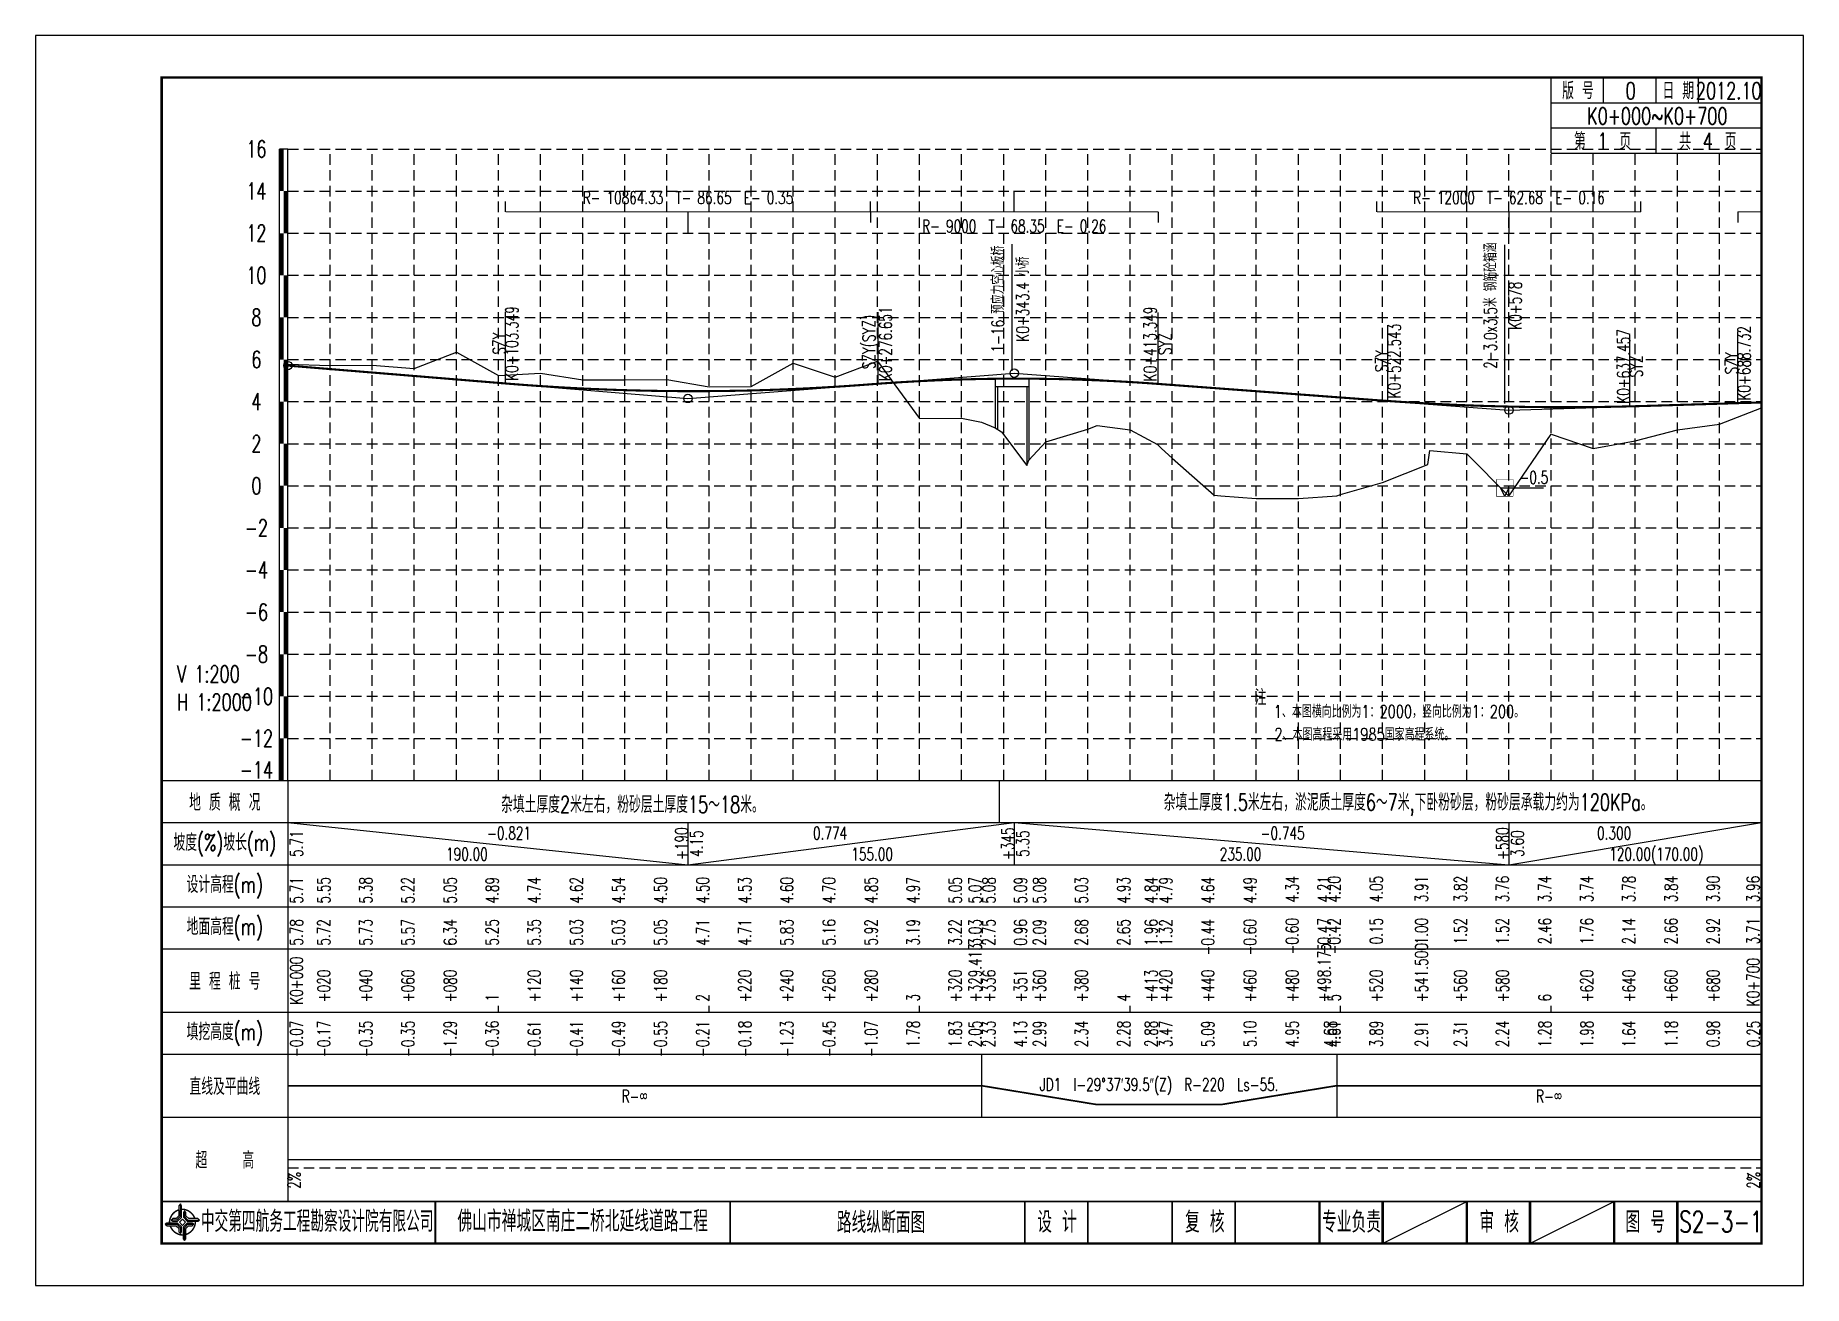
# Model space of a CAD drawing. Header units: inches. Extents: x 284 to 3896, y 3838 to 5329.
# Drawn here: x 284 to 1124, y 4735 to 5329 of the extents above; entities that cross this region are included whole.
import ezdxf
from ezdxf.enums import TextEntityAlignment as Align

# ---------------------------------------------------------------- set-up
doc = ezdxf.new("R2010")
doc.units = ezdxf.units.IN
doc.header["$LTSCALE"] = 10
doc.linetypes.add('DASHED', pattern=[0.75, 0.5, -0.25])
for name, color, linetype in [('BPD1', 5, 'Continuous'), ('dmx', 7, 'Continuous'), ('pm', 7, 'Continuous'), ('shuju', 7, 'Continuous'), ('sjx', 1, 'Continuous'), ('xuxian', 6, 'ByLayer'), ('变坡点', 5, 'Continuous'), ('图框', 7, 'Continuous'), ('左超高', 6, 'ByLayer'), ('文字', 7, 'Continuous'), ('构造物', 6, 'Continuous'), ('标尺', 3, 'Continuous'), ('栏目', 3, 'Continuous'), ('桥梁', 6, 'Continuous'), ('次轮廓线', 7, 'Continuous'), ('网格', 250, 'ByLayer'), ('网格1', 252, 'ByLayer'), ('超高中心', 7, 'Continuous')]:
    doc.layers.add(name, color=color, linetype=linetype)
doc.styles.get("Standard").update_dxf_attribs({"font": 'simplex1.shx', "width": 0.7, "bigfont": 'hztxt.shx'})
doc.styles.add('变坡点', font='simplex1.shx', dxfattribs={"width": 0.7, "bigfont": 'hztxt.shx'})

msp = doc.modelspace()

# ---------------------------------------------------------------- texts
at = {"width": 0.7}
for s, p in [('版 号', (1016.69, 5302.39)), ('0', (1041.69, 5302.39)), ('日 期', (1064.31, 5302.39)), ('2012.10', (1088.28, 5302.39)), ('K0+000~K0+700', (1054.34, 5290.39)), ('第\u30001\u3000页', (1028.37, 5278.39)), ('共\u30004\u3000页', (1078.37, 5278.39))]:
    msp.add_text(s, height=8, dxfattribs=at).set_placement(p, align=Align.MIDDLE_CENTER)
at = {"insert": (351.21, 5029.29), "char_height": 8, "width": 59.6333, "attachment_point": 1}
msp.add_mtext('V 1:200\\P\\pt32;H 1:2000', dxfattribs=at)
at = {"layer": 'BPD1', "color": 7, "width": 0.7}
msp.add_text('-0.5', height=6, dxfattribs=at).set_placement((988.87, 5115.71))
for s, p in [('-0.821', (508.87, 4946.71)), ('0.774', (661.37, 4946.71)), ('-0.745', (876.37, 4946.71)), ('0.300', (1033.87, 4946.71)), ('190.00', (488.87, 4936.71)), ('155.00', (681.37, 4936.71)), ('235.00', (856.37, 4936.71)), ('120.00(170.00)', (1053.87, 4936.71))]:
    msp.add_text(s, height=6, dxfattribs=at).set_placement(p, align=Align.CENTER)
at = {"layer": 'pm', "width": 0.7}
for s, p in [('JD1  I-29°37′39.5″(Z)  R-220  Ls-55.', (817.66, 4829.79)), ('R-∞', (568.57, 4824.71)), ('R-∞', (1002.95, 4824.71))]:
    msp.add_text(s, height=6, dxfattribs=at).set_placement(p, align=Align.MIDDLE)
at = {"layer": 'shuju', "width": 0.7}
for s, p in [('5.71', (407.87, 4944.71)), ('+190', (590.87, 4944.71)), ('4.15', (597.87, 4944.71)), ('+345', (745.87, 4944.71)), ('5.35', (752.87, 4944.71)), ('+580', (980.87, 4944.71)), ('3.60', (987.87, 4944.71)), ('2%', (406.87, 4784.71)), ('2%', (406.87, 4784.71)), ('2%', (1100.12, 4784.71)), ('2%', (1100.12, 4784.71))]:
    msp.add_text(s, height=6, rotation=90, dxfattribs=at).set_placement(p, align=Align.MIDDLE)
for s, p in [('5.71', (404.87, 4928.85)), ('5.78', (404.87, 4908.85)), ('-0.07', (404.87, 4860.61))]:
    msp.add_text(s, height=6, rotation=90, dxfattribs=at).set_placement(p, align=Align.TOP_RIGHT)
for s, p in [('5.55', (423.87, 4928.85)), ('5.38', (443.87, 4928.85)), ('5.22', (463.87, 4928.85)), ('5.05', (483.87, 4928.85)), ('4.89', (503.87, 4928.85)), ('4.74', (523.87, 4928.85)), ('4.62', (543.87, 4928.85)), ('4.54', (563.87, 4928.85)), ('4.50', (583.87, 4928.85)), ('4.50', (603.87, 4928.85)), ('4.53', (623.87, 4928.85)), ('4.60', (643.87, 4928.85)), ('4.70', (663.87, 4928.85)), ('4.85', (683.87, 4928.85)), ('4.97', (703.87, 4928.85)), ('5.05', (723.87, 4928.85)), ('5.07', (733.28, 4928.85)), ('5.08', (739.87, 4928.85)), ('5.09', (754.87, 4928.85)), ('5.08', (763.87, 4928.85)), ('5.03', (783.87, 4928.85)), ('4.93', (803.87, 4928.85)), ('4.84', (816.87, 4928.85)), ('4.79', (823.87, 4928.85)), ('4.64', (843.87, 4928.85)), ('4.49', (863.87, 4928.85)), ('4.34', (883.87, 4929.35)), ('4.21', (899.04, 4929.35)), ('4.20', (903.87, 4929.35)), ('4.05', (923.87, 4929.42)), ('3.91', (945.37, 4929.42)), ('3.82', (963.87, 4929.42)), ('3.76', (983.87, 4929.42)), ('3.74', (1003.87, 4929.42)), ('3.74', (1023.87, 4929.42)), ('3.78', (1043.87, 4929.42)), ('3.84', (1063.87, 4929.42)), ('3.90', (1083.87, 4929.42)), ('3.96', (1102.83, 4929.42)), ('5.72', (423.87, 4908.85)), ('5.73', (443.87, 4908.85)), ('5.57', (463.87, 4908.85)), ('6.34', (483.87, 4908.85)), ('5.25', (503.87, 4908.85)), ('5.35', (523.87, 4908.85)), ('5.03', (543.87, 4908.85)), ('5.03', (563.87, 4908.85)), ('5.05', (583.87, 4908.85)), ('4.71', (603.87, 4908.85)), ('4.71', (623.87, 4908.85)), ('5.83', (643.87, 4908.85)), ('5.16', (663.87, 4908.85)), ('5.92', (683.87, 4908.85)), ('3.19', (703.87, 4908.85)), ('3.22', (723.87, 4908.85)), ('3.03', (733.28, 4908.85)), ('2.75', (739.87, 4908.85)), ('0.96', (754.87, 4908.85)), ('2.09', (763.87, 4908.85)), ('2.68', (783.87, 4908.85)), ('2.65', (803.87, 4908.85)), ('1.96', (816.87, 4908.85)), ('1.32', (823.87, 4908.85)), ('-0.44', (843.87, 4908.85)), ('-0.60', (863.87, 4908.85)), ('-0.60', (883.87, 4909.35)), ('-0.47', (899.04, 4909.35)), ('-0.42', (903.87, 4909.35)), ('0.15', (923.87, 4909.42)), ('1.00', (945.37, 4909.42)), ('1.52', (963.87, 4909.42)), ('1.52', (983.87, 4909.42)), ('2.46', (1003.87, 4909.42)), ('1.76', (1023.87, 4909.42)), ('2.14', (1043.87, 4909.42)), ('2.66', (1063.87, 4909.42)), ('2.92', (1083.87, 4909.42)), ('3.71', (1102.83, 4909.42)), ('-0.17', (423.87, 4860.61)), ('-0.35', (443.87, 4860.61)), ('-0.35', (463.87, 4860.61)), ('-1.29', (483.87, 4860.61)), ('-0.36', (503.87, 4860.61)), ('-0.61', (523.87, 4860.61)), ('-0.41', (543.87, 4860.61)), ('-0.49', (563.87, 4860.61)), ('-0.55', (583.87, 4860.61)), ('-0.21', (603.87, 4860.61)), ('-0.18', (623.87, 4860.61)), ('-1.23', (643.87, 4860.61)), ('-0.45', (663.87, 4860.61)), ('-1.07', (683.87, 4860.61)), ('1.78', (703.87, 4860.61)), ('1.83', (723.87, 4860.61)), ('2.05', (733.28, 4860.61)), ('2.33', (739.87, 4860.61)), ('4.13', (754.87, 4860.61)), ('2.99', (763.87, 4860.61)), ('2.34', (783.87, 4860.61)), ('2.28', (803.87, 4860.61)), ('2.88', (816.87, 4860.61)), ('3.47', (823.87, 4860.61)), ('5.09', (843.87, 4860.61)), ('5.10', (863.87, 4860.61)), ('4.95', (883.87, 4860.61)), ('4.68', (902.04, 4860.61)), ('4.61', (903.87, 4860.61)), ('3.89', (923.87, 4860.61)), ('2.91', (945.37, 4860.61)), ('2.31', (963.87, 4860.61)), ('2.24', (983.87, 4860.61)), ('1.28', (1003.87, 4860.61)), ('1.98', (1023.87, 4860.61)), ('1.64', (1043.87, 4860.61)), ('1.18', (1063.87, 4860.61)), ('0.98', (1083.87, 4860.61)), ('0.25', (1103.08, 4860.61))]:
    msp.add_text(s, height=6, rotation=90, dxfattribs=at).set_placement(p, align=Align.RIGHT)
msp.add_text('K0+000', height=6, rotation=90, dxfattribs=at).set_placement((404.87, 4868.14), align=Align.TOP_LEFT)
for s, p in [('+329.413', (733.28, 4869.35)), ('+498.175', (899.04, 4869.35)), ('+541.500', (945.37, 4869.35)), ('K0+700', (1102.87, 4867.47)), ('+020', (423.87, 4869.35)), ('+040', (443.87, 4869.35)), ('+060', (463.87, 4869.35)), ('+080', (483.87, 4869.35)), ('+120', (523.87, 4869.35)), ('+140', (543.87, 4869.35)), ('+160', (563.87, 4869.35)), ('+180', (583.87, 4869.35)), ('+220', (623.87, 4869.35)), ('+240', (643.87, 4869.35)), ('+260', (663.87, 4869.35)), ('+280', (683.87, 4869.35)), ('+320', (723.87, 4869.35)), ('+336', (739.87, 4869.35)), ('+351', (754.87, 4869.35)), ('+360', (763.87, 4869.35)), ('+380', (783.87, 4869.35)), ('+413', (816.87, 4869.35)), ('+420', (823.87, 4869.35)), ('+440', (843.87, 4869.35)), ('+460', (863.87, 4869.35)), ('+480', (883.87, 4869.35)), ('+520', (923.87, 4869.35)), ('+560', (963.87, 4869.35)), ('+580', (983.87, 4869.35)), ('+620', (1023.87, 4869.35)), ('+640', (1043.87, 4869.35)), ('+660', (1063.87, 4869.35)), ('+680', (1083.87, 4869.35)), ('2', (603.87, 4869.71)), ('3', (703.87, 4869.71)), ('4', (803.87, 4869.71)), ('5', (903.87, 4869.71)), ('6', (1003.87, 4869.71)), ('1', (503.87, 4869.71))]:
    msp.add_text(s, height=6, rotation=90, dxfattribs=at).set_placement(p)
at = {"layer": '变坡点', "width": 0.7}
for s, p in [('R- 10864.33  T- 86.65  E- 0.35', (593.87, 5251.6)), ('R- 12000  T- 62.68  E- 0.16', (983.87, 5251.6)), ('R- 9000  T- 68.35  E- 0.26', (748.87, 5238.1))]:
    msp.add_text(s, height=6, dxfattribs=at).set_placement(p, align=Align.MIDDLE)
at = {"layer": '变坡点', "style": '变坡点', "width": 0.7}
for s, p in [('K0+103.349', (510.21, 5182.33)), ('SZY(SYZ)', (680.23, 5183.1)), ('K0+276.651', (687.75, 5182.21)), ('K0+413.349', (813.47, 5182.12)), ('SZY', (504.21, 5182.33)), ('SYZ', (820.51, 5182.12)), ('K0+522.543', (929.41, 5173.99)), ('K0+637.457', (1038.32, 5171.44)), ('K0+688.732', (1095.6, 5172.98)), ('SZY', (923.41, 5173.99)), ('SYZ', (1044.32, 5171.44)), ('SZY', (1089.6, 5172.98))]:
    msp.add_text(s, height=6, rotation=90, dxfattribs=at).set_placement(p, align=Align.MIDDLE)
at = {"layer": '图框', "width": 0.75}
for s, height, p in [('注', 7.5, (863.06, 5010.41)), ('   1、本图横向比例为1：2000，竖向比例为1：200。', 6, (862.11, 5004.52)), ('   2、本图高程采用1985国家高程系统。', 6, (862.43, 4993.64))]:
    msp.add_text(s, height=height, dxfattribs=at).set_placement(p)
at = {"layer": '图框'}
for s, width, p in [('中交第四航务工程勘察设计院有限公司', 0.65, (417.73, 4765.21)), ('佛山市禅城区南庄二桥北延线道路工程', 0.7, (543.87, 4765.34))]:
    msp.add_text(s, height=10, dxfattribs=dict(at, width=width)).set_placement(p, align=Align.MIDDLE_CENTER)
at = {"layer": '文字', "width": 0.7}
for s, p in [('设 计', (769.19, 4764.9)), ('复 核', (839.38, 4764.9)), ('专业负责', (909.08, 4764.9)), ('审 核', (979.24, 4764.9)), ('图 号', (1048.63, 4764.9)), ('S2-3-1', (1084.54, 4765.11))]:
    msp.add_text(s, height=10, dxfattribs=at).set_placement(p, align=Align.MIDDLE_CENTER)
msp.add_attdef('路线纵断面图', text='图 纸 名 称', height=10, dxfattribs=at).set_placement((685.61, 4764.71), align=Align.MIDDLE_CENTER)
at = {"layer": '标尺', "width": 0.7}
for s, p in [('16', (388.87, 5274.71)), ('14', (388.87, 5254.71)), ('12', (388.87, 5234.71)), ('10', (388.87, 5214.71)), ('8', (388.87, 5194.71)), ('6', (388.87, 5174.71)), ('4', (388.87, 5154.71)), ('2', (388.87, 5134.71)), ('0', (388.87, 5114.71)), ('-2', (388.87, 5094.71)), ('-4', (388.87, 5074.71)), ('-6', (388.87, 5054.71)), ('-8', (388.87, 5034.71)), ('-10', (388.87, 5014.71)), ('-12', (388.87, 4994.71)), ('-14', (388.87, 4979.71))]:
    msp.add_text(s, height=8, dxfattribs=at).set_placement(p, align=Align.MIDDLE)
at = {"layer": '栏目', "width": 0.7}
for s, p in [('地 质 概 况', (373.87, 4964.71)), ('杂填土厚度2米左右，粉砂层土厚度15～18米。', (567.5, 4963.6)), ('杂填土厚度1.5米左右，淤泥质土厚度6～7米,下卧粉砂层，粉砂层承载力约为120KPa。', (936, 4963.6)), ('坡度(%)坡长(m)', (373.87, 4944.71)), ('设计高程(m)', (373.87, 4924.71)), ('地面高程(m)', (373.87, 4904.71)), ('里 程 桩 号', (373.87, 4879.71)), ('填挖高度(m)', (373.87, 4854.71)), ('直线及平曲线', (373.87, 4829.71)), ('超    高', (373.87, 4794.71))]:
    msp.add_text(s, height=8, dxfattribs=at).set_placement(p, align=Align.MIDDLE)
at = {"layer": '桥梁', "color": 6, "width": 0.7}
for s, p in [('1-16 预应力空心板桥', (745.87, 5203.42)), ('2-3.0x3.5米 钢筋砼箱涵', (979.87, 5200.29))]:
    msp.add_text(s, height=6, rotation=90, dxfattribs=at).set_placement(p, align=Align.BOTTOM_CENTER)
for s, p in [('K0+343.4 小桥', (749.87, 5203.42)), ('K0+578', (983.87, 5200.29))]:
    msp.add_text(s, height=6, rotation=90, dxfattribs=at).set_placement(p, align=Align.TOP_CENTER)

# ---------------------------------------------------------------- blocks, each defined once
blk = doc.blocks.new('tb')
at = {"lineweight": -3}
h = blk.add_hatch(color=256, dxfattribs=at)
h.paths.add_polyline_path([(-1.23, -0.13), (-3.78, -0.14), (-4.14, -0.41), (-1.4, -0.44), (-0.56, -1.24), (-0.54, -2.62), (-0.27, -2.2), (-0.26, -1.06)])
h.paths.add_polyline_path([(0.13, -1.08), (0.14, -3.86), (0.41, -4.26), (0.44, -1.24), (1.25, -0.43), (2.66, -0.43), (2.26, -0.16), (1.07, -0.15)])
h.paths.add_polyline_path([(1.08, 0.3), (3.62, 0.3), (4.02, 0.56), (1.25, 0.57), (0.43, 1.39), (0.43, 2.8), (0.16, 2.41), (0.15, 1.24)])
h.paths.add_polyline_path([(-0.28, 1.21), (-0.28, 3.99), (-0.56, 4.39), (-0.57, 1.41), (-1.38, 0.6), (-2.74, 0.56), (-2.33, 0.3), (-1.2, 0.29)])
for p, q in [((-0.56, 4.39), (-0.57, 1.41)), ((-1.38, 0.6), (-2.74, 0.56)), ((-0.57, 1.41), (-1.38, 0.6)), ((0.43, 2.8), (0.43, 1.39)), ((0.43, 1.39), (1.25, 0.57)), ((1.25, 0.57), (4.02, 0.56)), ((-4.14, -0.41), (-1.4, -0.44)), ((-1.4, -0.44), (-0.56, -1.24)), ((-0.56, -1.24), (-0.54, -2.62)), ((0.41, -4.26), (0.44, -1.24)), ((0.44, -1.24), (1.25, -0.43)), ((1.25, -0.43), (2.66, -0.43))]:
    blk.add_line(p, q, dxfattribs=at)
at = {"lineweight": -3, "flags": 128}
for points in [[(-0.9, 3.99), (-0.9, 1.58), (-1.53, 0.91), (-2.34, 0.91), (-2.74, 0.56), (-2.33, 0.3), (-1.2, 0.29), (-0.28, 1.21), (-0.28, 3.99), (-0.56, 4.39)], [(-0.04, 0.77), (0.68, 0.04), (-0.04, -0.69), (-0.77, 0.05)], [(3.62, 0.92), (1.43, 0.92), (0.77, 1.54), (0.77, 2.38), (0.43, 2.8), (0.16, 2.41), (0.15, 1.24), (1.08, 0.3), (3.62, 0.3), (4.02, 0.56)], [(-3.73, -0.76), (-1.54, -0.76), (-0.89, -1.39), (-0.89, -2.21), (-0.54, -2.62), (-0.27, -2.2), (-0.26, -1.06), (-1.23, -0.13), (-3.78, -0.14), (-4.14, -0.41)], [(0.75, -3.85), (0.75, -1.43), (1.4, -0.78), (2.26, -0.78), (2.66, -0.43), (2.26, -0.16), (1.07, -0.15), (0.13, -1.08), (0.14, -3.86), (0.41, -4.26)]]:
    blk.add_lwpolyline(points, close=True, dxfattribs=at)
at = {"lineweight": -3, "const_width": 0.35, "flags": 128}
for points in [[(-0.9, 3.02, 0.324167), (-3.16, -0.14)], [(2.88, 0.92, 0.324403), (-0.24, 3.15)], [(0.75, -2.86, 0.325418), (3.02, 0.26)], [(-2.98, -0.76, 0.322976), (0.14, -2.98)]]:
    blk.add_lwpolyline(points, format="xyb", dxfattribs=at)
blk = doc.blocks.new('123')
at = {"linetype": 'Continuous'}
blk.add_lwpolyline([(1123.87, 4734.71), (1123.87, 5328.71), (283.87, 5328.71), (283.87, 4734.71)], close=True, dxfattribs=at)

# ---------------------------------------------------------------- linework, layer by layer
for p, q in [((1073.87, 5296.71), (1073.87, 5308.71)), ((923.87, 4754.71), (963.87, 4774.71))]:
    msp.add_line(p, q)
at = {"linetype": 'Continuous', "const_width": 1.2}
msp.add_lwpolyline([(1103.87, 5308.71), (343.87, 5308.71), (343.87, 4754.71), (1103.87, 4754.71), (1103.87, 5308.71)], dxfattribs=at)
at = {"const_width": 0.8}
msp.add_lwpolyline([(343.87, 4774.71), (1103.87, 4774.71)], dxfattribs=at)
at = {"layer": 'BPD1', "color": 7}
for p, q in [((403.87, 4954.71), (593.87, 4934.71)), ((593.87, 4934.71), (748.87, 4954.71)), ((748.87, 4954.71), (983.87, 4934.71)), ((983.87, 4954.71), (983.87, 4934.71)), ((983.87, 4934.71), (1103.87, 4954.71))]:
    msp.add_line(p, q, dxfattribs=at)
at = {"layer": 'BPD1', "color": 7, "const_width": 0.2, "flags": 128}
for points in [[(977.87, 5117.71), (977.87, 5109.71)], [(977.87, 5117.71), (985.87, 5117.71)], [(985.87, 5117.71), (985.87, 5109.71)], [(977.87, 5109.71), (985.87, 5109.71)]]:
    msp.add_lwpolyline(points, dxfattribs=at)
at = {"layer": 'BPD1', "color": 7}
msp.add_lwpolyline([(983.87, 5113.71), (981.87, 5109.71), (979.87, 5113.71), (1000.34, 5113.71)], dxfattribs=at)
at = {"layer": 'dmx', "flags": 128}
msp.add_lwpolyline([(403.87, 5172.52), (423.87, 5171.88), (443.87, 5172.03), (463.87, 5170.41), (483.87, 5178.15), (503.87, 5167.17), (523.87, 5168.19), (543.87, 5165.06), (563.87, 5165.05), (583.87, 5165.26), (603.87, 5161.8), (623.87, 5161.85), (643.87, 5173.02), (663.87, 5166.29), (683.87, 5173.9), (703.87, 5146.63), (723.87, 5146.92), (733.28, 5144.97), (739.87, 5142.26), (742.87, 5140.36), (754.87, 5124.29), (755.87, 5126.9), (763.87, 5135.59), (783.87, 5141.56), (788.28, 5143.4), (803.87, 5141.23), (816.87, 5134.36), (818.87, 5132.44), (823.87, 5127.92), (843.87, 5110.27), (847.04, 5110.01), (863.87, 5108.68), (883.87, 5108.67), (902.04, 5110.02), (903.87, 5110.53), (923.87, 5116.26), (945.37, 5124.76), (946.37, 5131.48), (963.87, 5129.89), (983.87, 5109.71), (1003.87, 5139.3), (1023.87, 5132.36), (1043.87, 5136.08), (1063.87, 5141.29), (1083.87, 5143.96), (1103.87, 5151.77)], dxfattribs=at)
at = {"layer": 'pm', "flags": 128}
msp.add_lwpolyline([(403.87, 4829.71, 0.8, 0.8, 0), (733.28, 4829.71, 0.8, 0.8, 0), (788.28, 4820.71, 0.8, 0.8, 0), (847.04, 4820.71, 0.8, 0.8, 0), (902.04, 4829.71, 0.8, 0.8, 0), (1103.87, 4829.71, 0.8, 0.8, 0)], format="xyseb", dxfattribs=at)
at = {"layer": 'shuju'}
for p, q in [((593.87, 4954.71), (593.87, 4934.71)), ((748.87, 4954.71), (748.87, 4934.71)), ((343.87, 4914.71), (1103.87, 4914.71)), ((343.87, 4894.71), (1103.87, 4894.71)), ((343.87, 4864.71), (1103.87, 4864.71)), ((503.87, 4864.71), (503.87, 4867.71)), ((603.87, 4864.71), (603.87, 4867.71)), ((703.87, 4864.71), (703.87, 4867.71)), ((803.87, 4864.71), (803.87, 4867.71)), ((903.87, 4864.71), (903.87, 4867.71)), ((1003.87, 4864.71), (1003.87, 4867.71))]:
    msp.add_line(p, q, dxfattribs=at)
at = {"layer": 'sjx', "const_width": 1, "flags": 128}
msp.add_lwpolyline([(403.87, 5171.81), (507.21, 5163.33), (512.21, 5162.93), (517.21, 5162.55), (522.21, 5162.2), (527.21, 5161.87), (532.21, 5161.56), (537.21, 5161.28), (542.21, 5161.02), (547.21, 5160.78), (552.21, 5160.57), (557.21, 5160.37), (562.21, 5160.2), (567.21, 5160.06), (572.21, 5159.94), (577.21, 5159.84), (582.21, 5159.76), (587.21, 5159.71), (592.21, 5159.67), (597.21, 5159.67), (602.21, 5159.68), (607.21, 5159.72), (612.21, 5159.78), (617.21, 5159.87), (622.21, 5159.97), (627.21, 5160.1), (632.21, 5160.26), (637.21, 5160.43), (642.21, 5160.63), (647.21, 5160.85), (652.21, 5161.1), (657.21, 5161.37), (662.21, 5161.66), (667.21, 5161.97), (672.21, 5162.31), (677.21, 5162.67), (680.52, 5162.92), (685.52, 5163.3), (690.52, 5163.64), (695.52, 5163.96), (700.52, 5164.25), (705.52, 5164.51), (710.52, 5164.74), (715.52, 5164.95), (720.52, 5165.13), (725.52, 5165.28), (730.52, 5165.4), (735.52, 5165.5), (740.52, 5165.57), (745.52, 5165.61), (750.52, 5165.62), (755.52, 5165.6), (760.52, 5165.56), (765.52, 5165.49), (770.52, 5165.39), (775.52, 5165.26), (780.52, 5165.11), (785.52, 5164.93), (790.52, 5164.72), (795.52, 5164.48), (800.52, 5164.21), (805.52, 5163.92), (810.52, 5163.6), (815.52, 5163.25), (817.21, 5163.12), (921.18, 5155.38), (926.18, 5155.02), (931.18, 5154.68), (936.18, 5154.36), (941.18, 5154.06), (946.18, 5153.78), (951.18, 5153.52), (956.18, 5153.29), (961.18, 5153.07), (966.18, 5152.87), (971.18, 5152.7), (976.18, 5152.55), (981.18, 5152.41), (986.18, 5152.3), (991.18, 5152.21), (996.18, 5152.14), (1001.18, 5152.09), (1006.18, 5152.06), (1011.18, 5152.05), (1016.18, 5152.07), (1021.18, 5152.1), (1026.18, 5152.16), (1031.18, 5152.23), (1036.18, 5152.33), (1041.18, 5152.45), (1046.18, 5152.58), (1046.55, 5152.59), (1092.6, 5153.98), (1097.6, 5154.12), (1102.6, 5154.25), (1103.87, 5154.28)], dxfattribs=at)
at = {"layer": 'xuxian'}
for p, q in [((733.28, 4844.71), (733.28, 4814.71)), ((902.04, 4844.71), (902.04, 4814.71))]:
    msp.add_line(p, q, dxfattribs=at)
at = {"layer": '变坡点'}
for p, q in [((748.87, 5244.85), (748.87, 5254.85)), ((507.21, 5244.85), (507.21, 5249.85)), ((593.87, 5244.85), (593.87, 5234.85)), ((680.52, 5244.85), (680.52, 5249.85)), ((680.52, 5244.85), (680.52, 5239.85)), ((817.21, 5244.85), (817.21, 5239.85)), ((921.18, 5244.85), (921.18, 5249.85)), ((983.87, 5244.85), (983.87, 5234.85)), ((1046.55, 5244.85), (1046.55, 5249.85)), ((1092.6, 5244.85), (1092.6, 5239.85)), ((507.21, 5163.33), (507.21, 5197.33)), ((684.29, 5163.21), (684.29, 5197.21)), ((684.29, 5163.21), (684.29, 5197.21)), ((817.21, 5163.12), (817.21, 5197.12)), ((926.41, 5154.99), (926.41, 5188.99)), ((1041.32, 5152.44), (1041.32, 5186.44)), ((1092.6, 5153.98), (1092.6, 5187.98))]:
    msp.add_line(p, q, dxfattribs=at)
at = {"layer": '变坡点', "flags": 128}
for points in [[(507.21, 5244.85, 0.5, 0.5, 0), (680.52, 5244.85, 0.5, 0.5, 0)], [(680.52, 5244.85, 0.5, 0.5, 0), (817.21, 5244.85, 0.5, 0.5, 0)], [(921.18, 5244.85, 0.5, 0.5, 0), (1046.55, 5244.85, 0.5, 0.5, 0)], [(1092.6, 5244.85, 0.5, 0.5, 0), (1103.87, 5244.85, 0.5, 0.5, 0)]]:
    msp.add_lwpolyline(points, format="xyseb", dxfattribs=at)
msp.add_lwpolyline([(403.87, 5171.81), (593.87, 5156.21), (748.87, 5168.21), (983.87, 5150.71), (1103.87, 5154.31)], dxfattribs=at)
at = {"layer": '变坡点'}
for centre in [(403.87, 5171.81), (748.87, 5168.21), (593.87, 5156.21), (983.87, 5150.71)]:
    msp.add_circle(centre, 2, dxfattribs=at)
at = {"layer": '图框', "const_width": 0.8}
msp.add_lwpolyline([(473.87, 4774.71), (473.87, 4754.71)], dxfattribs=at)
at = {"layer": '左超高', "color": 7, "linetype": 'DASHED', "flags": 128}
msp.add_lwpolyline([(403.87, 4790.71), (1103.87, 4790.71)], dxfattribs=at)
at = {"layer": '文字'}
msp.add_line((993.87, 4754.71), (1033.87, 4774.71), dxfattribs=at)
for points, const_width in [([(613.87, 4754.71), (613.87, 4774.71)], 0.8), ([(753.87, 4754.71), (753.87, 4774.71)], 0.8), ([(783.87, 4754.71), (783.87, 4774.71)], 0.8), ([(823.87, 4754.71), (823.87, 4774.71)], 0.8), ([(853.87, 4754.71), (853.87, 4774.71)], 0.8), ([(893.87, 4754.71), (893.87, 4774.71)], 1.2), ([(893.87, 4754.71), (893.87, 4774.71)], 1.2), ([(923.87, 4754.71), (923.87, 4774.71)], 1.2), ([(963.87, 4754.71), (963.87, 4774.71)], 1.2), ([(993.87, 4754.71), (993.87, 4774.71)], 1.2), ([(1033.87, 4754.71), (1033.87, 4774.71)], 1.2), ([(1063.87, 4754.71), (1063.87, 4774.71)], 1.2)]:
    msp.add_lwpolyline(points, dxfattribs=dict(at, const_width=const_width))
at = {"layer": '构造物'}
msp.add_line((981.87, 5153.86), (981.87, 5229.22), dxfattribs=at)
at = {"layer": '标尺'}
for p, q in [((403.87, 5274.71), (399.87, 5274.71)), ((399.87, 4974.71), (399.87, 5274.71)), ((403.87, 4974.71), (403.87, 5274.71)), ((343.87, 4974.71), (1103.87, 4974.71))]:
    msp.add_line(p, q, dxfattribs=at)
at = {"layer": '标尺', "flags": 128}
for points in [[(400.87, 5254.71, 2, 2, 0), (400.87, 5274.71, 2, 2, 0)], [(402.87, 5234.71, 2, 2, 0), (402.87, 5254.71, 2, 2, 0)], [(400.87, 5214.71, 2, 2, 0), (400.87, 5234.71, 2, 2, 0)], [(402.87, 5194.71, 2, 2, 0), (402.87, 5214.71, 2, 2, 0)], [(400.87, 5174.71, 2, 2, 0), (400.87, 5194.71, 2, 2, 0)], [(402.87, 5154.71, 2, 2, 0), (402.87, 5174.71, 2, 2, 0)], [(400.87, 5134.71, 2, 2, 0), (400.87, 5154.71, 2, 2, 0)], [(402.87, 5114.71, 2, 2, 0), (402.87, 5134.71, 2, 2, 0)], [(400.87, 5094.71, 2, 2, 0), (400.87, 5114.71, 2, 2, 0)], [(402.87, 5074.71, 2, 2, 0), (402.87, 5094.71, 2, 2, 0)], [(400.87, 5054.71, 2, 2, 0), (400.87, 5074.71, 2, 2, 0)], [(402.87, 5034.71, 2, 2, 0), (402.87, 5054.71, 2, 2, 0)], [(400.87, 5014.71, 2, 2, 0), (400.87, 5034.71, 2, 2, 0)], [(402.87, 4994.71, 2, 2, 0), (402.87, 5014.71, 2, 2, 0)], [(400.87, 4974.71, 2, 2, 0), (400.87, 4994.71, 2, 2, 0)]]:
    msp.add_lwpolyline(points, format="xyseb", dxfattribs=at)
at = {"layer": '栏目'}
for p, q in [((343.87, 4974.71), (343.87, 4774.71)), ((403.87, 4974.71), (403.87, 4774.71)), ((741.79, 4954.71), (741.79, 4974.71)), ((343.87, 4954.71), (1103.87, 4954.71)), ((343.87, 4934.71), (1103.87, 4934.71)), ((343.87, 4844.71), (1103.87, 4844.71)), ((343.87, 4814.71), (1103.87, 4814.71)), ((343.87, 4774.71), (1103.87, 4774.71))]:
    msp.add_line(p, q, dxfattribs=at)
at = {"layer": '桥梁', "color": 6}
msp.add_line((747.87, 5169.37), (747.87, 5229.47), dxfattribs=at)
at = {"layer": '桥梁'}
for p, q in [((739.87, 5165.78), (739.87, 5142.26)), ((740.87, 5161.88), (740.87, 5141.63)), ((754.87, 5161.86), (754.87, 5124.29)), ((755.87, 5165.75), (755.87, 5126.9))]:
    msp.add_line(p, q, dxfattribs=at)
at = {"layer": '桥梁', "flags": 128}
msp.add_lwpolyline([(739.87, 5161.88), (740.87, 5161.88), (741.87, 5161.89), (742.87, 5161.89), (743.87, 5161.9), (744.87, 5161.9), (745.87, 5161.9), (746.87, 5161.9), (747.87, 5161.9), (748.87, 5161.9), (749.87, 5161.89), (750.87, 5161.89), (751.87, 5161.88), (752.87, 5161.88), (753.87, 5161.87), (754.87, 5161.86), (755.87, 5161.85)], dxfattribs=at)
at = {"layer": '次轮廓线'}
for p, q in [((1003.87, 5272.71), (1003.87, 5308.71)), ((1028.87, 5296.71), (1028.87, 5308.71)), ((1053.87, 5296.71), (1053.87, 5308.71)), ((1003.87, 5296.71), (1103.87, 5296.71)), ((1003.87, 5284.71), (1103.87, 5284.71)), ((1053.87, 5272.71), (1053.87, 5284.71)), ((1003.87, 5272.71), (1103.87, 5272.71))]:
    msp.add_line(p, q, dxfattribs=at)
at = {"layer": '网格', "linetype": 'DASHED'}
for p, q in [((403.87, 5274.71), (1103.87, 5274.71)), ((423.87, 4974.71), (423.87, 5274.71)), ((443.87, 4974.71), (443.87, 5274.71)), ((463.87, 4974.71), (463.87, 5274.71)), ((483.87, 4974.71), (483.87, 5274.71)), ((523.87, 4974.71), (523.87, 5274.71)), ((543.87, 4974.71), (543.87, 5274.71)), ((563.87, 4974.71), (563.87, 5274.71)), ((583.87, 4974.71), (583.87, 5274.71)), ((623.87, 4974.71), (623.87, 5274.71)), ((643.87, 4974.71), (643.87, 5274.71)), ((663.87, 4974.71), (663.87, 5274.71)), ((683.87, 4974.71), (683.87, 5274.71)), ((723.87, 4974.71), (723.87, 5274.71)), ((743.87, 4974.71), (743.87, 5274.71)), ((763.87, 4974.71), (763.87, 5274.71)), ((783.87, 4974.71), (783.87, 5274.71)), ((823.87, 4974.71), (823.87, 5274.71)), ((843.87, 4974.71), (843.87, 5274.71)), ((863.87, 4974.71), (863.87, 5274.71)), ((883.87, 4974.71), (883.87, 5274.71)), ((923.87, 4974.71), (923.87, 5274.71)), ((943.87, 4974.71), (943.87, 5274.71)), ((963.87, 4974.71), (963.87, 5274.71)), ((983.87, 4974.71), (983.87, 5274.71)), ((1023.87, 4974.71), (1023.87, 5274.71)), ((1043.87, 4974.71), (1043.87, 5274.71)), ((1063.87, 4974.71), (1063.87, 5274.71)), ((1083.87, 4974.71), (1083.87, 5274.71)), ((403.87, 5254.71), (1103.87, 5254.71)), ((783.87, 5244.85), (783.87, 5254.85)), ((403.87, 5234.71), (1103.87, 5234.71)), ((403.87, 5194.71), (1103.87, 5194.71)), ((403.87, 5174.71), (1103.87, 5174.71)), ((403.87, 5154.71), (1103.87, 5154.71)), ((403.87, 5134.71), (1103.87, 5134.71)), ((403.87, 5094.71), (1103.87, 5094.71)), ((403.87, 5074.71), (1103.87, 5074.71)), ((403.87, 5054.71), (1103.87, 5054.71)), ((403.87, 5034.71), (1103.87, 5034.71)), ((403.87, 4994.71), (1103.87, 4994.71))]:
    msp.add_line(p, q, dxfattribs=at)
at = {"layer": '网格1', "linetype": 'DASHED'}
for p, q in [((503.87, 4974.71), (503.87, 5274.71)), ((603.87, 4974.71), (603.87, 5274.71)), ((703.87, 4974.71), (703.87, 5274.71)), ((803.87, 4974.71), (803.87, 5274.71)), ((903.87, 4974.71), (903.87, 5274.71)), ((1003.87, 4974.71), (1003.87, 5274.71)), ((403.87, 5214.71), (1103.87, 5214.71)), ((403.87, 5114.71), (1103.87, 5114.71)), ((403.87, 5014.71), (1103.87, 5014.71))]:
    msp.add_line(p, q, dxfattribs=at)
at = {"layer": '超高中心'}
msp.add_line((403.87, 4794.71), (1103.87, 4794.71), dxfattribs=at)

# ---------------------------------------------------------------- block references
at = {"layer": '图框', "lineweight": -3, "xscale": 2, "yscale": 2, "zscale": 2}
msp.add_blockref('tb', (353.86, 4764.72), dxfattribs=at)
at = {"layer": '栏目'}
msp.add_blockref('123', (0, 0), dxfattribs=at)

msp.set_redraw_order([(e.dxf.handle, doc.entitydb.next_handle()) for e in msp.query("TEXT MTEXT ATTDEF DIMENSION ARC_DIMENSION")])  # texts and dimensions are drawn at this point

doc.saveas('drawing.dxf')
